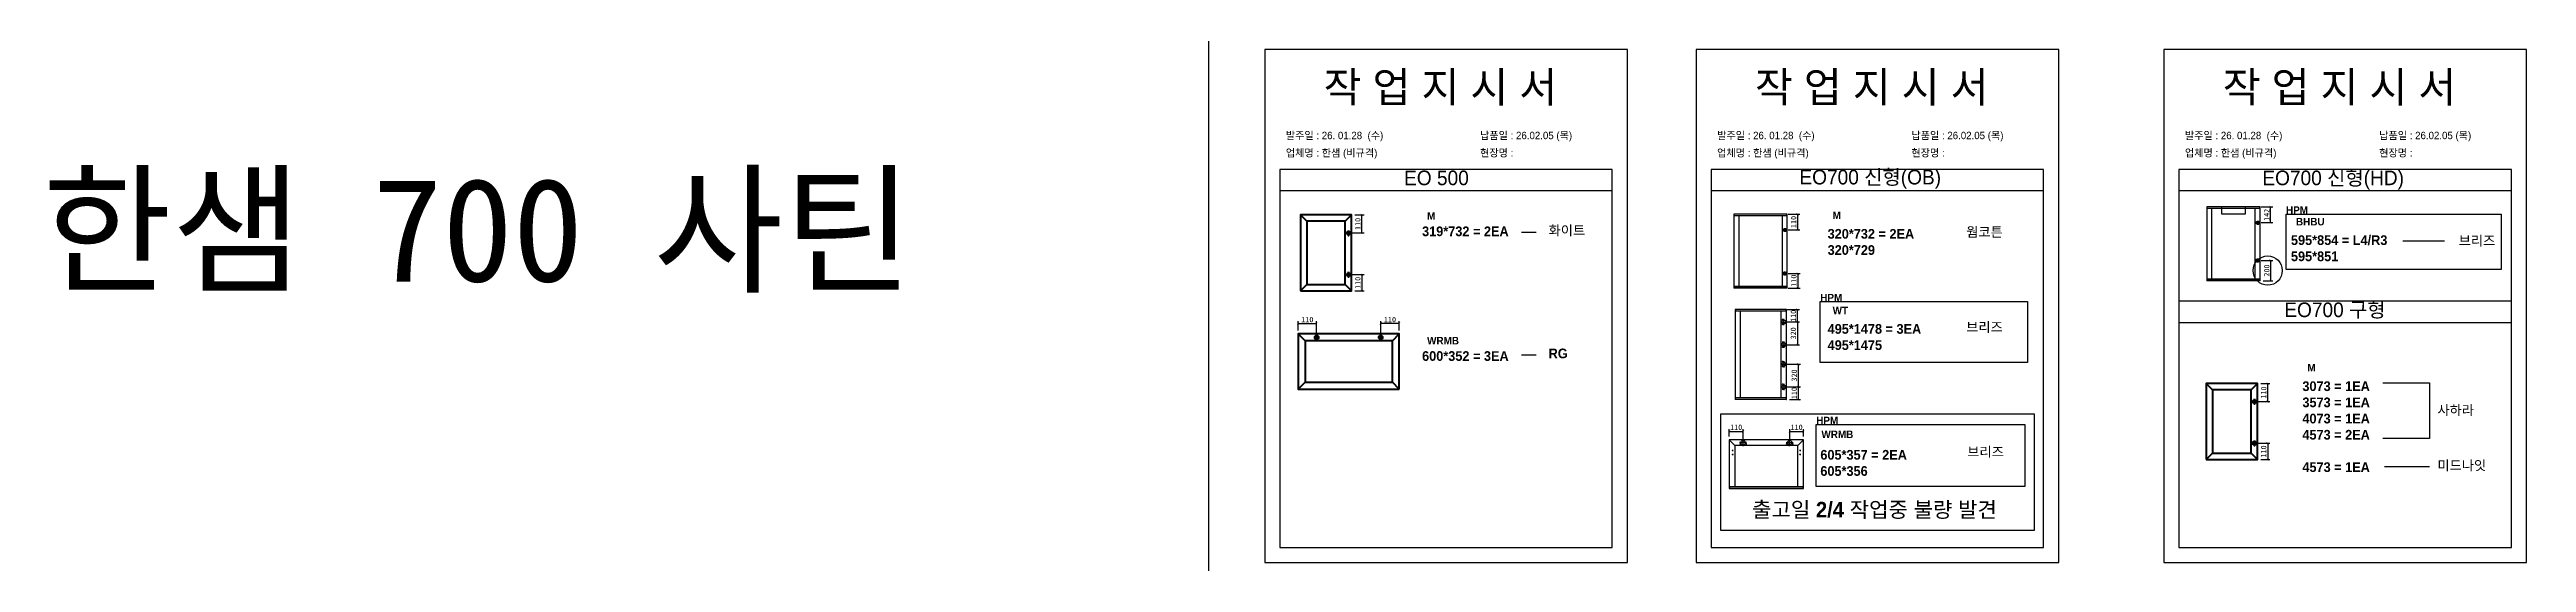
# Model space of a CAD drawing. Header units: millimetres. Extents: x -44117 to 256353, y -2095463 to 65325.
# Drawn here: x 104930 to 116405, y -667425 to -665049 of the extents above; entities that cross this region are included whole.
import ezdxf

# ---------------------------------------------------------------- set-up
doc = ezdxf.new("R2010")
doc.units = ezdxf.units.MM
doc.header["$LTSCALE"] = 10
doc.layers.add('Layer1', color=7, linetype='Continuous', lineweight=70)
doc.styles.add('MtX_Gulim', font='')
doc.styles.get('MtX_Gulim').set_extended_font_data('Gulim', bold=True)
doc.dimstyles.new('ISO-25', dxfattribs={"dimtxt": 2.5, "dimasz": 2.5, "dimexe": 1, "dimexo": 1, "dimtad": 1, "dimtxsty": 'Standard', "dimblk": 'ARCHTICK', "dimcen": 2.5, "dimadec": 0, "dimazin": 0, "dimtfac": 1, "dimtmove": 0, "dimatfit": 3, "dimfxl": 0, "dimarcsym": 0})

msp = doc.modelspace()

# ---------------------------------------------------------------- texts
at = {"linetype": 'Continuous', "style": 'MtX_Gulim'}
for s, height, p in [('M', 35.04934, (111312.03853, -665837.62628)), ('M', 35.04934, (113190.91196, -665834.71969)), ('HPM', 35.049344, (115291.49516, -665810.466)), ('BHBU', 35.049344, (115337.50183, -665863.94307)), ('HPM', 35.049344, (113133.41172, -666215.94472)), ('WT', 35.049344, (113190.91196, -666275.17711)), ('WRMB', 35.049344, (111312.03853, -666415.34302)), ('M', 35.04934, (115390.52041, -666540.41996)), ('HPM', 35.049344, (113114.64223, -666785.28598)), ('WRMB', 35.049344, (113138.94481, -666849.33213))]:
    msp.add_text(s, height=height, dxfattribs=at).set_placement(p)
at = {"color": 1, "linetype": 'Continuous', "style": 'MtX_Gulim'}
msp.add_text('출고일 2/4 작업중 불량 발견', height=71.6895323, dxfattribs=at).set_placement((112817.41021, -667216.42914))
at = {"attachment_point": 1}
for s, width, gutter_width, heights, insert, char_height in [('{\\fGulim|b0|i0|c129|p50;작 업 지 시 서}', 3307.3198183, 12.5, [-155.84554], (110832.61257, -665153.39084), 140), ('{\\fGulim|b0|i0|c129|p50;작 업 지 시 서}', 3307.3198183, 12.5, [-155.84554], (112830.96639, -665153.39084), 140), ('{\\fGulim|b0|i0|c129|p50;작 업 지 시 서}', 3307.3198183, 12.5, [-155.84554], (114998.21708, -665153.39084), 140), ('\\pt11;{\\fGulim|b0|i0|c129|p50;발주일 : 26. 01.28  (수)}', 3307.3198183, 12.5, [34.50412], (110657.40321, -665430.11126), 34.3), ('{\\fGulim|b0|i0|c129|p50;납품일 : 26.02.05 (목)}', 3307.3198183, 12.5, [35.09023], (111557.3812, -665430.11126), 34.3), ('\\pt11;{\\fGulim|b0|i0|c129|p50;발주일 : 26. 01.28  (수)}', 3307.3198183, 12.5, [34.50412], (112655.75704, -665430.11126), 34.3), ('{\\fGulim|b0|i0|c129|p50;납품일 : 26.02.05 (목)}', 3307.3198183, 12.5, [35.09023], (113555.73502, -665430.11126), 34.3), ('\\pt11;{\\fGulim|b0|i0|c129|p50;발주일 : 26. 01.28  (수)}', 3307.3198183, 12.5, [34.50412], (114823.00772, -665430.11126), 34.3), ('{\\fGulim|b0|i0|c129|p50;납품일 : 26.02.05 (목)}', 3307.3198183, 12.5, [35.09023], (115722.98571, -665430.11126), 34.3), ('{\\f굴림|b0|i0|c129|p50;한샘} 700 {\\f굴림|b0|i0|c129|p50;사틴}', 5072.1082947, 2395.6482, [-533.35869], (104895.62473, -665644.61515), 479.1296392), ('{\\fGulim|b0|i0|c129|p50;업체명 : 한샘 (비규격)}', 3307.3198183, 12.5, [36.11279], (110657.40321, -665510.76743), 34.3), ('{\\fGulim|b0|i0|c129|p50;현장명 : }', 3307.3198183, 12.5, [-38.2735], (111557.3812, -665510.76743), 34.3), ('{\\fGulim|b0|i0|c129|p50;업체명 : 한샘 (비규격)}', 3307.3198183, 12.5, [36.11279], (112655.75704, -665510.76743), 34.3), ('{\\fGulim|b0|i0|c129|p50;현장명 : }', 3307.3198183, 12.5, [-38.2735], (113555.73502, -665510.76743), 34.3), ('{\\fGulim|b0|i0|c129|p50;업체명 : 한샘 (비규격)}', 3307.3198183, 12.5, [36.11279], (114823.00772, -665510.76743), 34.3), ('{\\fGulim|b0|i0|c129|p50;현장명 : }', 3307.3198183, 12.5, [-38.2735], (115722.98571, -665510.76743), 34.3), ('{\\fGulim|b0|i0|c129|p50;EO 500}', 1597.0710432, 6.03612, [-69.31494], (111205.33037, -665609.92676), 67.6045736), ('{\\fGulim|b0|i0|c129|p50;EO700 신형(OB)}', 1597.0710432, 6.03612, [-85.06834], (113036.99272, -665606.44523), 67.6045736), ('{\\fGulim|b0|i0|c129|p50;EO700 신형(HD)}', 1597.0710432, 6.03612, [-85.06834], (115181.75154, -665609.92676), 67.6045736), ('{\\f굴림|b1|i0|c129|p50;319*732 = 2EA}', 13607.1496112, 175, [869.63134], (111288.81137, -665868.78391), 45), ('{\\f굴림|b1|i0|c129|p50;화이트}', 13607.1496112, 175, [-50], (111874.88583, -665864.3474), 45), ('{\\f굴림|b1|i0|c129|p50;320*732 = 2EA\\P\\C1;320*729}', 13607.1496112, 175, [-121.25], (113167.6848, -665880.40673), 45), ('{\\f굴림|b1|i0|c129|p50;웜코튼}', 13607.1496112, 175, [-48.57143], (113809.68422, -665871.98953), 45), ('{\\f굴림|b1|i0|c129|p50;595*854 = L4/R3^J\\C1;595*851}', 13607.1496112, 175, [-125.41667], (115314.27467, -665909.63011), 45), ('{\\f굴림|b1|i0|c129|p50;브리즈}', 13607.1496112, 175, [-50], (116091.22561, -665912.17074), 45), ('{\\fGulim|b0|i0|c129|p50;EO700 구형}', 1597.0710432, 6.03612, [-75.43626], (115283.41962, -666221.04681), 67.6045736), ('{\\f굴림|b1|i0|c129|p50;495*1478 = 3EA\\P\\C1;495*1475}', 13607.1496112, 175, [-121.36905], (113167.6848, -666320.86414), 45), ('{\\f굴림|b1|i0|c129|p50;브리즈}', 13607.1496112, 175, [-50], (113809.68422, -666312.44694), 45), ('{\\f굴림|b1|i0|c129|p50;600*352 = 3EA}', 13607.1496112, 175, [869.63134], (111288.81137, -666446.50065), 45), ('{\\f굴림|b1|i0|c129|p50;RG}', 13607.1496112, 175, [-46.25], (111874.88583, -666434.54182), 45), ('{\\f굴림|b1|i0|c129|p50;3073 = 1EA\\P3573 = 1EA\\P4073 = 1EA\\P4573 = 2EA\\P\\P4573 = 1EA}', 13607.1496112, 175, [-421.84524], (115367.29326, -666586.107), 45), ('{\\f굴림|b1|i0|c129|p50;사하라}', 13607.1496112, 175, [-50], (115992.94299, -666697.39858), 45), ('{\\f굴림|b1|i0|c129|p50;605*357 = 2EA\\P\\C1;605*356}', 13607.1496112, 175, [-121.19048], (113133.93961, -666904.07224), 45), ('{\\f굴림|b1|i0|c129|p50;브리즈}', 13607.1496112, 175, [-50], (113814.64653, -666890.35293), 45), ('{\\f굴림|b1|i0|c129|p50;미드나잇}', 13607.1496112, 175, [-50.17857], (115992.94299, -666952.66367), 45)]:
    msp.add_mtext_dynamic_manual_height_columns(s, width=width, gutter_width=gutter_width, heights=heights, dxfattribs=dict(at, insert=insert, char_height=char_height))

# ---------------------------------------------------------------- blocks, each defined once
blk = doc.blocks.new('_ArchTick')
at = {"color": 0, "linetype": 'ByBlock', "const_width": 0.15}
blk.add_lwpolyline([(-0.5, -0.5), (0.5, 0.5)], dxfattribs=at)
blk = doc.blocks.new('*D4667')
at = {"color": 0, "lineweight": -2}
for p, q in [((110977, -665815), (111020, -665815)), ((111010, -665899), (111010, -665815)), ((110963, -665899), (111020, -665899))]:
    blk.add_line(p, q, dxfattribs=at)
at = {"layer": 'Defpoints', "color": 0}
for p in [(110962, -665815), (111010, -665815), (110948, -665899)]:
    blk.add_point(p, dxfattribs=at)
at = {"color": 0, "lineweight": -2, "xscale": 10, "yscale": 10, "zscale": 10}
for p, rotation in [((111010, -665815), 90), ((111010, -665899), 270)]:
    blk.add_blockref('_ArchTick', p, dxfattribs=dict(at, rotation=rotation))
at = {"color": 0, "insert": (110991, -665857), "char_height": 25, "attachment_point": 5, "rotation": 90}
blk.add_mtext('110', dxfattribs=at)
blk = doc.blocks.new('*D4668')
at = {"color": 0, "lineweight": -2}
for p, q in [((110963, -666092), (111020, -666092)), ((110977, -666167), (111020, -666167)), ((111010, -666092), (111010, -666167))]:
    blk.add_line(p, q, dxfattribs=at)
at = {"layer": 'Defpoints', "color": 0}
for p in [(110948, -666092), (110962, -666167), (111010, -666167)]:
    blk.add_point(p, dxfattribs=at)
at = {"color": 0, "lineweight": -2, "xscale": 10, "yscale": 10, "zscale": 10}
for p, rotation in [((111010, -666092), 90), ((111010, -666167), 270)]:
    blk.add_blockref('_ArchTick', p, dxfattribs=dict(at, rotation=rotation))
at = {"color": 0, "insert": (110991, -666130), "char_height": 25, "attachment_point": 5, "rotation": 90}
blk.add_mtext('110', dxfattribs=at)
blk = doc.blocks.new('*D4669')
at = {"color": 0, "lineweight": -2}
for p, q in [((110715, -666351), (110715, -666308)), ((110715, -666318), (110800, -666318)), ((110800, -666368), (110800, -666308))]:
    blk.add_line(p, q, dxfattribs=at)
at = {"layer": 'Defpoints', "color": 0}
for p in [(110715, -666366), (110800, -666318), (110800, -666383)]:
    blk.add_point(p, dxfattribs=at)
at = {"color": 0, "lineweight": -2, "xscale": 10, "yscale": 10, "zscale": 10, "rotation": 180}
blk.add_blockref('_ArchTick', (110715, -666318), dxfattribs=at)
at = {"color": 0, "lineweight": -2, "xscale": 10, "yscale": 10, "zscale": 10}
blk.add_blockref('_ArchTick', (110800, -666318), dxfattribs=at)
at = {"color": 0, "insert": (110757, -666300), "char_height": 25, "attachment_point": 5}
blk.add_mtext('110', dxfattribs=at)
blk = doc.blocks.new('*D4670')
at = {"color": 0, "lineweight": -2}
for p, q in [((111097, -666368), (111097, -666308)), ((111183, -666318), (111097, -666318)), ((111183, -666351), (111183, -666308))]:
    blk.add_line(p, q, dxfattribs=at)
at = {"layer": 'Defpoints', "color": 0}
for p in [(111097, -666318), (111097, -666383), (111183, -666366)]:
    blk.add_point(p, dxfattribs=at)
at = {"color": 0, "lineweight": -2, "xscale": 10, "yscale": 10, "zscale": 10, "rotation": 180}
blk.add_blockref('_ArchTick', (111097, -666318), dxfattribs=at)
at = {"color": 0, "lineweight": -2, "xscale": 10, "yscale": 10, "zscale": 10}
blk.add_blockref('_ArchTick', (111183, -666318), dxfattribs=at)
at = {"color": 0, "insert": (111140, -666300), "char_height": 25, "attachment_point": 5}
blk.add_mtext('110', dxfattribs=at)
blk = doc.blocks.new('*D4671')
at = {"color": 0, "lineweight": -2}
for p, q in [((112985, -665812), (113039, -665812)), ((113029, -665885), (113029, -665812)), ((112985, -665885), (113039, -665885))]:
    blk.add_line(p, q, dxfattribs=at)
at = {"layer": 'Defpoints', "color": 0}
for p in [(112970, -665812), (113029, -665812), (112970, -665885)]:
    blk.add_point(p, dxfattribs=at)
at = {"color": 0, "lineweight": -2, "xscale": 10, "yscale": 10, "zscale": 10}
for p, rotation in [((113029, -665812), 90), ((113029, -665885), 270)]:
    blk.add_blockref('_ArchTick', p, dxfattribs=dict(at, rotation=rotation))
at = {"color": 0, "insert": (113010, -665848), "char_height": 25, "attachment_point": 5, "rotation": 90}
blk.add_mtext('110', dxfattribs=at)
blk = doc.blocks.new('*D4672')
at = {"color": 0, "lineweight": -2}
for p, q in [((112985, -666087), (113040, -666087)), ((112985, -666154), (113040, -666154)), ((113030, -666087), (113030, -666154))]:
    blk.add_line(p, q, dxfattribs=at)
at = {"layer": 'Defpoints', "color": 0}
for p in [(112970, -666087), (112970, -666154), (113030, -666154)]:
    blk.add_point(p, dxfattribs=at)
at = {"color": 0, "lineweight": -2, "xscale": 10, "yscale": 10, "zscale": 10}
for p, rotation in [((113030, -666087), 90), ((113030, -666154), 270)]:
    blk.add_blockref('_ArchTick', p, dxfattribs=dict(at, rotation=rotation))
at = {"color": 0, "insert": (113011, -666120), "char_height": 25, "attachment_point": 5, "rotation": 90}
blk.add_mtext('110', dxfattribs=at)
blk = doc.blocks.new('*D4673')
at = {"color": 0, "lineweight": -2}
for p, q in [((112980, -666254), (113038, -666254)), ((113028, -666311), (113028, -666254)), ((112980, -666311), (113038, -666311))]:
    blk.add_line(p, q, dxfattribs=at)
at = {"layer": 'Defpoints', "color": 0}
for p in [(112965, -666254), (113028, -666254), (112965, -666311)]:
    blk.add_point(p, dxfattribs=at)
at = {"color": 0, "lineweight": -2, "xscale": 10, "yscale": 10, "zscale": 10}
for p, rotation in [((113028, -666254), 90), ((113028, -666311), 270)]:
    blk.add_blockref('_ArchTick', p, dxfattribs=dict(at, rotation=rotation))
at = {"color": 0, "insert": (113009, -666283), "char_height": 25, "attachment_point": 5, "rotation": 90}
blk.add_mtext('110', dxfattribs=at)
blk = doc.blocks.new('*D4674')
at = {"color": 0, "lineweight": -2}
for p, q in [((112980, -666612), (113042, -666612)), ((113032, -666671), (113032, -666612)), ((112991, -666671), (113042, -666671))]:
    blk.add_line(p, q, dxfattribs=at)
at = {"layer": 'Defpoints', "color": 0}
for p in [(112965, -666612), (113032, -666612), (112976, -666671)]:
    blk.add_point(p, dxfattribs=at)
at = {"color": 0, "lineweight": -2, "xscale": 10, "yscale": 10, "zscale": 10}
for p, rotation in [((113032, -666612), 90), ((113032, -666671), 270)]:
    blk.add_blockref('_ArchTick', p, dxfattribs=dict(at, rotation=rotation))
at = {"color": 0, "insert": (113013, -666641), "char_height": 25, "attachment_point": 5, "rotation": 90}
blk.add_mtext('110', dxfattribs=at)
blk = doc.blocks.new('*D4675')
at = {"color": 0, "lineweight": -2}
for p, q in [((112980, -666507), (113042, -666507)), ((113032, -666612), (113032, -666507)), ((112980, -666612), (113042, -666612))]:
    blk.add_line(p, q, dxfattribs=at)
at = {"layer": 'Defpoints', "color": 0}
for p in [(112965, -666507), (113032, -666507), (112965, -666612)]:
    blk.add_point(p, dxfattribs=at)
at = {"color": 0, "lineweight": -2, "xscale": 10, "yscale": 10, "zscale": 10}
for p, rotation in [((113032, -666507), 90), ((113032, -666612), 270)]:
    blk.add_blockref('_ArchTick', p, dxfattribs=dict(at, rotation=rotation))
at = {"color": 0, "insert": (113013, -666559), "char_height": 25, "attachment_point": 5, "rotation": 90}
blk.add_mtext('320', dxfattribs=at)
blk = doc.blocks.new('*D4676')
at = {"color": 0, "lineweight": -2}
for p, q in [((112980, -666311), (113038, -666311)), ((113028, -666311), (113028, -666417)), ((112980, -666417), (113038, -666417))]:
    blk.add_line(p, q, dxfattribs=at)
at = {"layer": 'Defpoints', "color": 0}
for p in [(112965, -666311), (112965, -666417), (113028, -666417)]:
    blk.add_point(p, dxfattribs=at)
at = {"color": 0, "lineweight": -2, "xscale": 10, "yscale": 10, "zscale": 10}
for p, rotation in [((113028, -666311), 90), ((113028, -666417), 270)]:
    blk.add_blockref('_ArchTick', p, dxfattribs=dict(at, rotation=rotation))
at = {"color": 0, "insert": (113009, -666364), "char_height": 25, "attachment_point": 5, "rotation": 90}
blk.add_mtext('320', dxfattribs=at)
blk = doc.blocks.new('*D4677')
at = {"color": 0, "lineweight": -2}
for p, q in [((115176, -665778), (115230, -665778)), ((115220, -665851), (115220, -665778)), ((115176, -665851), (115230, -665851))]:
    blk.add_line(p, q, dxfattribs=at)
at = {"layer": 'Defpoints', "color": 0}
for p in [(115161, -665778), (115220, -665778), (115161, -665851)]:
    blk.add_point(p, dxfattribs=at)
at = {"color": 0, "lineweight": -2, "xscale": 10, "yscale": 10, "zscale": 10}
for p, rotation in [((115220, -665778), 90), ((115220, -665851), 270)]:
    blk.add_blockref('_ArchTick', p, dxfattribs=dict(at, rotation=rotation))
at = {"color": 0, "insert": (115202, -665815), "char_height": 25, "attachment_point": 5, "rotation": 90}
blk.add_mtext('142', dxfattribs=at)
blk = doc.blocks.new('*D4678')
at = {"color": 0, "lineweight": -2}
for p, q in [((115176, -666026), (115230, -666026)), ((115220, -666026), (115220, -666120)), ((115186, -666120), (115230, -666120))]:
    blk.add_line(p, q, dxfattribs=at)
at = {"layer": 'Defpoints', "color": 0}
for p in [(115161, -666026), (115171, -666120), (115220, -666120)]:
    blk.add_point(p, dxfattribs=at)
at = {"color": 0, "lineweight": -2, "xscale": 10, "yscale": 10, "zscale": 10}
for p, rotation in [((115220, -666026), 90), ((115220, -666120), 270)]:
    blk.add_blockref('_ArchTick', p, dxfattribs=dict(at, rotation=rotation))
at = {"color": 0, "insert": (115202, -666073), "char_height": 25, "attachment_point": 5, "rotation": 90}
blk.add_mtext('200', dxfattribs=at)
blk = doc.blocks.new('*D4679')
at = {"color": 0, "lineweight": -2}
for p, q in [((112712, -666842), (112712, -666808)), ((112712, -666818), (112776, -666818)), ((112776, -666855), (112776, -666808))]:
    blk.add_line(p, q, dxfattribs=at)
at = {"layer": 'Defpoints', "color": 0}
for p in [(112712, -666857), (112776, -666818), (112776, -666870)]:
    blk.add_point(p, dxfattribs=at)
at = {"color": 0, "lineweight": -2, "xscale": 10, "yscale": 10, "zscale": 10, "rotation": 180}
blk.add_blockref('_ArchTick', (112712, -666818), dxfattribs=at)
at = {"color": 0, "lineweight": -2, "xscale": 10, "yscale": 10, "zscale": 10}
blk.add_blockref('_ArchTick', (112776, -666818), dxfattribs=at)
at = {"color": 0, "insert": (112744, -666799), "char_height": 25, "attachment_point": 5}
blk.add_mtext('110', dxfattribs=at)
blk = doc.blocks.new('*D4680')
at = {"color": 0, "lineweight": -2}
for p, q in [((112992, -666855), (112992, -666808)), ((112992, -666818), (113056, -666818)), ((113056, -666842), (113056, -666808))]:
    blk.add_line(p, q, dxfattribs=at)
at = {"layer": 'Defpoints', "color": 0}
for p in [(113056, -666818), (113056, -666857), (112992, -666870)]:
    blk.add_point(p, dxfattribs=at)
at = {"color": 0, "lineweight": -2, "xscale": 10, "yscale": 10, "zscale": 10, "rotation": 180}
blk.add_blockref('_ArchTick', (112992, -666818), dxfattribs=at)
at = {"color": 0, "lineweight": -2, "xscale": 10, "yscale": 10, "zscale": 10}
blk.add_blockref('_ArchTick', (113056, -666818), dxfattribs=at)
at = {"color": 0, "insert": (113024, -666799), "char_height": 25, "attachment_point": 5}
blk.add_mtext('110', dxfattribs=at)
blk = doc.blocks.new('*D4681')
at = {"color": 0, "lineweight": -2}
for p, q in [((115174, -666596), (115217, -666596)), ((115207, -666680), (115207, -666596)), ((115160, -666680), (115217, -666680))]:
    blk.add_line(p, q, dxfattribs=at)
at = {"layer": 'Defpoints', "color": 0}
for p in [(115159, -666596), (115207, -666596), (115145, -666680)]:
    blk.add_point(p, dxfattribs=at)
at = {"color": 0, "lineweight": -2, "xscale": 10, "yscale": 10, "zscale": 10}
for p, rotation in [((115207, -666596), 90), ((115207, -666680), 270)]:
    blk.add_blockref('_ArchTick', p, dxfattribs=dict(at, rotation=rotation))
at = {"color": 0, "insert": (115188, -666638), "char_height": 25, "attachment_point": 5, "rotation": 90}
blk.add_mtext('110', dxfattribs=at)
blk = doc.blocks.new('*D4682')
at = {"color": 0, "lineweight": -2}
for p, q in [((115160, -666873), (115217, -666873)), ((115174, -666948), (115217, -666948)), ((115207, -666873), (115207, -666948))]:
    blk.add_line(p, q, dxfattribs=at)
at = {"layer": 'Defpoints', "color": 0}
for p in [(115145, -666873), (115159, -666948), (115207, -666948)]:
    blk.add_point(p, dxfattribs=at)
at = {"color": 0, "lineweight": -2, "xscale": 10, "yscale": 10, "zscale": 10}
for p, rotation in [((115207, -666873), 90), ((115207, -666948), 270)]:
    blk.add_blockref('_ArchTick', p, dxfattribs=dict(at, rotation=rotation))
at = {"color": 0, "insert": (115188, -666911), "char_height": 25, "attachment_point": 5, "rotation": 90}
blk.add_mtext('110', dxfattribs=at)

# ---------------------------------------------------------------- dimensions: what is measured, and where the dimension line sits
for base, p1, p2, angle, text, picture, middle in [((111010.17528, -665815.18082), (110948.34765, -665899.32572), (110962.41581, -665815.18082), 90, '110', '*D4667', (110991.42528, -665857.25327)), ((113029.18473, -665811.50525), (112969.57096, -665885.12173), (112969.57096, -665811.50525), 90, '110', '*D4671', (113010.43473, -665848.31349)), ((115220.35771, -665777.80481), (115160.74394, -665851.42128), (115160.74394, -665777.80481), 90, '142', '*D4677', (115201.60771, -665814.61304)), ((115220.35771, -666120.18362), (115160.74394, -666026.28255), (115171.38192, -666120.18362), 90, '200', '*D4678', (115201.60771, -666073.23309)), ((111010.17528, -666167.21771), (110948.34765, -666091.89455), (110962.41581, -666167.21771), 90, '110', '*D4668', (110991.42528, -666129.55613)), ((113030.13821, -666153.88406), (112969.57096, -666086.99969), (112969.57096, -666153.88406), 90, '110', '*D4672', (113011.38821, -666120.44188)), ((110800.40357, -666318.27861), (110714.53333, -666366.13491), (110800.40357, -666382.50995), 180, '110', '*D4669', (110757.46845, -666299.52861)), ((113027.63132, -666416.66305), (112964.70618, -666311.4805), (112964.70618, -666416.66305), 90, '320', '*D4676', (113008.88132, -666364.07178)), ((113032.20278, -666506.87304), (112964.70618, -666612.05557), (112964.70618, -666506.87304), 90, '320', '*D4675', (113013.45278, -666559.46431)), ((113032.20278, -666612.05557), (112976.34473, -666670.56027), (112964.70618, -666612.05557), 90, '110', '*D4674', (113013.45278, -666641.30792)), ((115206.79285, -666596.21757), (115144.96522, -666680.36247), (115159.03338, -666596.21757), 90, '110', '*D4681', (115188.04285, -666638.29002)), ((115206.79285, -666948.25446), (115144.96522, -666872.9313), (115159.03338, -666948.25446), 90, '110', '*D4682', (115188.04285, -666910.59288))]:
    dim = msp.add_linear_dim(base=base, p1=p1, p2=p2, angle=angle, text=text, dimstyle='ISO-25', override={"dimscale": 10, "dimasz": 1, "dimexo": 1.5, "dimtxsty": 'Standard'})
    dim.commit()
    dim.dimension.update_dxf_attribs({"geometry": picture, "text_midpoint": middle})
for base, p1, p2, picture, middle in [((111097.2006, -666318.27861), (111183.07084, -666366.13491), (111097.2006, -666382.50995), '*D4670', (111140.13572, -666299.52861)), ((112776.1707, -666817.72077), (112711.65065, -666857.30117), (112776.1707, -666870.0276), '*D4679', (112743.91068, -666798.97077)), ((113056.24052, -666817.72077), (112991.72048, -666870.0276), (113056.24052, -666857.30117), '*D4680', (113023.9805, -666798.97077))]:
    dim = msp.add_linear_dim(base=base, p1=p1, p2=p2, text='110', dimstyle='ISO-25', override={"dimscale": 10, "dimasz": 1, "dimexo": 1.5, "dimtxsty": 'Standard'})
    dim.commit()
    dim.dimension.update_dxf_attribs({"geometry": picture, "text_midpoint": middle})
dim = msp.add_linear_dim(base=(113027.63132, -666253.64342), p1=(112964.70618, -666311.4805), p2=(112964.70618, -666253.64342), angle=90, text='110', dimstyle='ISO-25', override={"dimscale": 10, "dimasz": 1, "dimexo": 1.5, "dimtxsty": 'Standard'})
dim.commit()
dim.dimension.update_dxf_attribs({"geometry": '*D4673', "text_midpoint": (113027.63132, -666282.56196), "dimtype": 160})

# ---------------------------------------------------------------- linework, layer by layer
for p, q in [((112169.80596, -665604.39805), (110629.80596, -665604.39805)), ((112169.80596, -665704.39805), (110629.80596, -665704.39805)), ((114168.15979, -665604.39805), (112628.15979, -665604.39805)), ((114168.15979, -665704.39805), (112628.15979, -665704.39805)), ((116335.41047, -665604.39805), (114795.41047, -665604.39805)), ((116335.41047, -665704.39805), (114795.41047, -665704.39805)), ((112733.7083, -665811.75121), (112733.7083, -666153.63809)), ((112980.20894, -665812.19394), (112733.7083, -665812.19394)), ((112980.20894, -665818.8841), (112733.7083, -665818.8841)), ((112979.96298, -665811.50525), (112733.95426, -665811.50525)), ((112755.5989, -665818.39218), (112755.5989, -666146.50521)), ((112958.07238, -666146.50521), (112958.07238, -665818.8841)), ((112978.97913, -665818.8841), (112978.97913, -665811.50525)), ((112980.20894, -666153.63809), (112980.20894, -665811.75121)), ((114924.88128, -665778.05077), (114924.88128, -666119.93765)), ((115171.38192, -665778.4935), (114924.88128, -665778.4935)), ((115171.38192, -665785.18366), (114924.88128, -665785.18366)), ((115171.13596, -665777.80481), (114925.12725, -665777.80481)), ((114946.77188, -665784.69174), (114946.77188, -666112.80477)), ((115149.24536, -666112.80477), (115149.24536, -665785.18366)), ((115170.15212, -665785.18366), (115170.15212, -665777.80481)), ((115171.38192, -666119.93765), (115171.38192, -665778.05077)), ((111749.73199, -665895.70995), (111817.98469, -665895.70995)), ((115833.32266, -665935.01564), (116025.46588, -665935.01564)), ((112980.20894, -666146.50521), (112733.7083, -666146.50521)), ((112980.20894, -666153.19537), (112733.7083, -666153.19537)), ((112979.96298, -666153.88406), (112733.95426, -666153.88406)), ((112734.93811, -666153.88406), (112734.93811, -666146.50521)), ((112978.97913, -666146.50521), (112978.97913, -666153.88406)), ((115171.38192, -666112.80477), (114924.88128, -666112.80477)), ((115171.38192, -666119.49493), (114924.88128, -666119.49493)), ((115171.13596, -666120.18362), (114925.12725, -666120.18362)), ((114926.11109, -666120.18362), (114926.11109, -666112.80477)), ((115170.15212, -666112.80477), (115170.15212, -666120.18362)), ((112739.42915, -666253.1641), (112739.42915, -666670.37197)), ((112976.42272, -666253.64342), (112739.42915, -666253.64342)), ((112976.42272, -666260.88637), (112739.42915, -666260.88637)), ((112976.15643, -666252.89782), (112739.69544, -666252.89782)), ((112740.76058, -666252.89782), (112740.76058, -666260.88637)), ((112763.12851, -666260.3538), (112763.12851, -666662.64971)), ((112952.45708, -666662.64971), (112952.45708, -666260.88637)), ((112975.0913, -666260.88637), (112975.0913, -666252.89782)), ((112976.42272, -666670.37197), (112976.42272, -666253.1641)), ((116335.41047, -666215.5181), (114795.41047, -666215.5181)), ((112950.18159, -666311.4805), (112979.23077, -666311.4805)), ((112962.04333, -666299.49768), (112957.78278, -666299.49768)), ((112962.04333, -666323.46332), (112957.78278, -666323.46332)), ((112959.91306, -666297.3674), (112959.91306, -666301.62796)), ((112959.91306, -666321.33304), (112959.91306, -666325.5936)), ((112964.70618, -666326.00509), (112964.70618, -666296.95591)), ((116335.41047, -666315.5181), (114795.41047, -666315.5181)), ((111749.73199, -666463.0605), (111817.98469, -666463.0605)), ((112950.18159, -666416.66305), (112979.23077, -666416.66305)), ((112950.18159, -666506.87304), (112979.23077, -666506.87304)), ((112962.04333, -666404.68022), (112957.78278, -666404.68022)), ((112962.04333, -666428.64586), (112957.78278, -666428.64586)), ((112962.04333, -666494.89021), (112957.78278, -666494.89021)), ((112959.91306, -666402.54994), (112959.91306, -666406.81049)), ((112959.91306, -666426.51558), (112959.91306, -666430.77614)), ((112959.91306, -666492.75993), (112959.91306, -666497.02049)), ((112964.70618, -666402.13845), (112964.70618, -666431.18763)), ((112964.70618, -666492.34845), (112964.70618, -666521.39763)), ((112950.18159, -666612.05557), (112979.23077, -666612.05557)), ((112962.04333, -666518.85585), (112957.78278, -666518.85585)), ((112962.04333, -666600.07274), (112957.78278, -666600.07274)), ((112962.04333, -666624.03838), (112957.78278, -666624.03838)), ((112959.91306, -666516.72557), (112959.91306, -666520.98613)), ((112959.91306, -666597.94246), (112959.91306, -666602.20302)), ((112959.91306, -666621.9081), (112959.91306, -666626.16866)), ((112964.70618, -666597.53098), (112964.70618, -666626.58016)), ((112976.42272, -666662.64971), (112739.42915, -666662.64971)), ((112976.42272, -666669.89266), (112739.42915, -666669.89266)), ((112976.15643, -666670.63826), (112739.69544, -666670.63826)), ((112740.76058, -666670.63826), (112740.76058, -666662.64971)), ((112975.0913, -666662.64971), (112975.0913, -666670.63826)), ((112711.35469, -666857.30117), (112711.35469, -667081.6415)), ((112737.69544, -666883.64192), (112711.44138, -666857.09189)), ((113056.24052, -666857.00521), (112711.65065, -666857.00521)), ((112776.1707, -666886.17102), (112776.1707, -666853.88419)), ((112991.72049, -666886.17102), (112991.72049, -666853.88419)), ((113030.19574, -666883.64192), (113056.4498, -666857.09189)), ((113056.53649, -667081.6415), (113056.53649, -666857.30117)), ((112724.67305, -666906.72708), (112730.59232, -666906.72708)), ((112724.67305, -666925.66874), (112730.59232, -666925.66874)), ((112727.63269, -666903.76744), (112727.63269, -666909.68671)), ((112727.63269, -666922.7091), (112727.63269, -666928.62837)), ((112737.69544, -666883.64192), (112737.69544, -667073.65049)), ((113030.19574, -666883.64192), (112737.69544, -666883.64192)), ((112792.31412, -666870.0276), (112760.02729, -666870.0276)), ((112765.22005, -666875.94687), (112760.48464, -666875.94687)), ((112762.85234, -666873.57916), (112762.85234, -666878.31458)), ((112791.85677, -666875.94687), (112787.12135, -666875.94687)), ((112789.48906, -666873.57916), (112789.48906, -666878.31458)), ((112975.57707, -666870.0276), (113007.8639, -666870.0276)), ((112980.76984, -666875.94687), (112976.03442, -666875.94687)), ((112978.40213, -666873.57916), (112978.40213, -666878.31458)), ((113007.40655, -666875.94687), (113002.67114, -666875.94687)), ((113005.03885, -666873.57916), (113005.03885, -666878.31458)), ((113030.19574, -667073.05856), (113030.19574, -666883.64192)), ((113043.21814, -666906.72708), (113037.29887, -666906.72708)), ((113043.21814, -666925.66874), (113037.29887, -666925.66874)), ((113040.2585, -666903.76744), (113040.2585, -666909.68671)), ((113040.2585, -666922.7091), (113040.2585, -666928.62837)), ((112711.35469, -667073.05856), (113056.53649, -667073.05856)), ((112711.35469, -667081.10877), (113056.24052, -667081.10877)), ((112711.65065, -667081.93746), (113056.24052, -667081.93746)), ((112712.83451, -667073.05856), (112712.83451, -667081.93746)), ((113055.05667, -667081.93746), (113055.05667, -667073.05856)), ((115747.61009, -666980.49221), (115956.81172, -666980.49221))]:
    msp.add_line(p, q)
at = {"color": 1}
for p in [(110300.49669, 21924.9366), (110300.49669, 14161.07811), (110300.49669, 18584.38997), (110300.49669, 10820.53148), (110300.49669, 18627.87121), (110300.49669, 10864.01272), (110300.49669, 15287.32457), (110300.49669, 7523.46608), (110300.49669, 3746.75115), (110300.49669, 21924.9366), (110300.49669, 14161.07811), (110300.49669, 18584.38997), (110300.49669, 10820.53148), (110300.49669, 18627.87121), (110300.49669, 10864.01272), (110300.49669, 15287.32457), (110300.49669, 7523.46608), (110300.49669, 3746.75115), (110300.49669, 21924.9366), (110300.49669, 14161.07811), (110300.49669, 18584.38997), (110300.49669, 10820.53148), (110300.49669, 18627.87121), (110300.49669, 10864.01272), (110300.49669, 15287.32457), (110300.49669, 7523.46608), (110300.49669, 3746.75115), (110300.49669, 21924.9366), (110300.49669, 14161.07811), (110300.49669, 18584.38997), (110300.49669, 10820.53148), (110300.49669, 18627.87121), (110300.49669, 10864.01272), (110300.49669, 15287.32457), (110300.49669, 7523.46608), (110300.49669, 3746.75115), (110300.49669, 21924.9366), (110300.49669, 14161.07811), (110300.49669, 18584.38997), (110300.49669, 10820.53148), (110300.49669, 18627.87121), (110300.49669, 10864.01272), (110300.49669, 15287.32457), (110300.49669, 7523.46608), (110300.49669, 3746.75115), (110300.49669, 21924.9366), (110300.49669, 14161.07811), (110300.49669, 18584.38997), (110300.49669, 10820.53148), (110300.49669, 18627.87121), (110300.49669, 10864.01272), (110300.49669, 15287.32457), (110300.49669, 7523.46608), (110300.49669, 3746.75115), (110300.49669, 21924.9366), (110300.49669, 14161.07811), (110300.49669, 18584.38997), (110300.49669, 10820.53148), (110300.49669, 18627.87121), (110300.49669, 10864.01272), (110300.49669, 15287.32457), (110300.49669, 7523.46608), (110300.49669, 3746.75115), (110300.49669, 21924.9366), (110300.49669, 14161.07811), (110300.49669, 18584.38997), (110300.49669, 10820.53148), (110300.49669, 18627.87121), (110300.49669, 10864.01272), (110300.49669, 15287.32457), (110300.49669, 7523.46608), (110300.49669, 3746.75115), (110300.49669, 21924.9366), (110300.49669, 14161.07811), (110300.49669, 18584.38997), (110300.49669, 10820.53148), (110300.49669, 18627.87121), (110300.49669, 10864.01272), (110300.49669, 15287.32457), (110300.49669, 7523.46608), (110300.49669, 3746.75115), (110300.49669, 21924.9366), (110300.49669, 14161.07811), (110300.49669, 18584.38997), (110300.49669, 10820.53148), (110300.49669, 18627.87121), (110300.49669, 10864.01272), (110300.49669, 15287.32457), (110300.49669, 7523.46608), (110300.49669, 3746.75115), (110300.49669, 12702.87182), (110300.49669, 4939.01333), (110300.49669, 9362.32519), (110300.49669, 1598.4667), (110300.49669, 9405.80642), (110300.49669, 1641.94794), (110300.49669, 6065.25979), (110300.49669, -1698.5987), (110300.49669, -5475.31363), (110300.49669, 12702.87182), (110300.49669, 4939.01333), (110300.49669, 9362.32519), (110300.49669, 1598.4667), (110300.49669, 9405.80642), (110300.49669, 1641.94794), (110300.49669, 6065.25979), (110300.49669, -1698.5987), (110300.49669, -5475.31363), (110300.49669, 12702.87182), (110300.49669, 4939.01333), (110300.49669, 9362.32519), (110300.49669, 1598.4667), (110300.49669, 9405.80642), (110300.49669, 1641.94794), (110300.49669, 6065.25979), (110300.49669, -1698.5987), (110300.49669, -5475.31363), (110300.49669, 12702.87182), (110300.49669, 4939.01333), (110300.49669, 9362.32519), (110300.49669, 1598.4667), (110300.49669, 9405.80642), (110300.49669, 1641.94794), (110300.49669, 6065.25979), (110300.49669, -1698.5987), (110300.49669, -5475.31363), (110300.49669, 12702.87182), (110300.49669, 4939.01333), (110300.49669, 9362.32519), (110300.49669, 1598.4667), (110300.49669, 9405.80642), (110300.49669, 1641.94794), (110300.49669, 6065.25979), (110300.49669, -1698.5987), (110300.49669, -5475.31363)]:
    msp.add_xline(p, (0, 1), dxfattribs=at)
for points in [[(110559.80596, -667425.22832), (112239.80596, -667425.22832), (112239.80596, -665049.22832), (110559.80596, -665049.22832)], [(112558.15979, -667425.22832), (114238.15979, -667425.22832), (114238.15979, -665049.22832), (112558.15979, -665049.22832)], [(114725.41047, -667425.22832), (116405.41047, -667425.22832), (116405.41047, -665049.22832), (114725.41047, -665049.22832)], [(115291.49516, -665811.30051), (116288.62443, -665811.30051), (116288.62443, -666067.42587), (115291.49516, -666067.42587)], [(113133.41172, -666216.77923), (114093.78407, -666216.77923), (114093.78407, -666498.32161), (113133.41172, -666498.32161)], [(113114.64223, -666786.12049), (114081.27107, -666786.12049), (114081.27107, -667073.91937), (113114.64223, -667073.91937)]]:
    msp.add_lwpolyline(points, close=True)
for points in [[(110629.80596, -665604.39805), (110629.80596, -667355.22832), (112169.80596, -667355.22832), (112169.80596, -665604.39805)], [(112628.15979, -665604.39805), (112628.15979, -667355.22832), (114168.15979, -667355.22832), (114168.15979, -665604.39805)], [(114795.41047, -665604.39805), (114795.41047, -667355.22832), (116335.41047, -667355.22832), (116335.41047, -665604.39805)], [(115101.62418, -665777.80481), (115101.62418, -665811.32323), (114993.55417, -665811.32323), (114993.55417, -665777.80481)], [(115739.78947, -666593.37144), (115956.81172, -666593.37144), (115956.81172, -666851.45195), (115739.78947, -666851.45195)]]:
    msp.add_lwpolyline(points)
msp.add_lwpolyline([(112673.55916, -666736.06851), (114125.06655, -666736.06851), (114125.06655, -667277.25553), (112673.55916, -667277.25553)], close=True, dxfattribs=at)
msp.add_circle((115206.51506, -666073.23309), 67.64615, dxfattribs=at)
for centre, radius in [((112964.70618, -666311.4805), 9.31997), ((112959.91306, -666299.49768), 0.85211), ((112959.91306, -666323.46332), 0.85211), ((112964.70618, -666416.66305), 9.31997), ((112964.70618, -666506.87304), 9.31997), ((112959.91306, -666404.68022), 0.85211), ((112959.91306, -666428.64586), 0.85211), ((112959.91306, -666494.89021), 0.85211), ((112964.70618, -666612.05557), 9.31997), ((112959.91306, -666518.85585), 0.85211), ((112959.91306, -666600.07274), 0.85211), ((112959.91306, -666624.03838), 0.85211), ((112727.63269, -666906.72708), 0.88789), ((112727.63269, -666925.66874), 0.88789), ((112762.85234, -666875.94687), 0.94708), ((112776.1707, -666870.0276), 10.35872), ((112789.48906, -666875.94687), 0.94708), ((112978.40213, -666875.94687), 0.94708), ((112991.72049, -666870.0276), 10.35872), ((113005.03885, -666875.94687), 0.94708), ((113040.2585, -666906.72708), 0.88789), ((113040.2585, -666925.66874), 0.88789)]:
    msp.add_circle(centre, radius)
for centre, radius, start, end in [((112979.96298, -665811.75121), 0.24596, 0, 90), ((115171.13596, -665778.05077), 0.24596, 0, 90), ((112733.95426, -666153.6381), 0.24596, 180, 270), ((112979.96298, -666153.6381), 0.24596, 270, 0), ((114925.12725, -666119.93766), 0.24596, 180, 270), ((115171.13596, -666119.93766), 0.24596, 270, 0), ((112739.69544, -666253.1641), 0.26628, 90, 180), ((112976.15643, -666253.1641), 0.26628, 0, 90), ((112739.69544, -666670.37198), 0.26628, 180, 270), ((112976.15643, -666670.37198), 0.26628, 270, 0), ((112711.65065, -666857.30117), 0.29596, 90, 180), ((113056.24052, -666857.30117), 0.29596, 0, 90), ((112711.65065, -667081.6415), 0.29596, 180, 270), ((113056.24052, -667081.6415), 0.29596, 270, 0)]:
    msp.add_arc(centre, radius, start, end)
at = {"layer": 'Layer1'}
for p, q in [((110754.86342, -665844.83116), (110725.21308, -665815.18082)), ((110932.76547, -665844.83116), (110962.41581, -665815.18082)), ((110936.02315, -665899.32572), (110960.67215, -665899.32572)), ((112969.57096, -665876.05653), (112969.57096, -665894.18693)), ((115160.74394, -665842.35608), (115160.74394, -665860.48649)), ((115160.74394, -666035.34775), (115160.74394, -666017.21735)), ((110725.21308, -666167.21771), (110754.86342, -666137.56737)), ((110962.41581, -666167.21771), (110932.76547, -666137.56737)), ((110932.76547, -666137.56737), (110962.41581, -666167.21771)), ((110936.02315, -666091.89455), (110960.67215, -666091.89455)), ((112969.57096, -666096.06489), (112969.57096, -666077.93448)), ((110746.59665, -666398.19823), (110714.53333, -666366.13491)), ((110787.07609, -666382.50995), (110813.73105, -666382.50995)), ((111110.52808, -666382.50995), (111083.87312, -666382.50995)), ((111183.07084, -666366.13491), (111151.00752, -666398.19823)), ((111151.00752, -666398.19823), (111183.07084, -666366.13491)), ((110746.59665, -666590.57818), (110714.53333, -666622.6415)), ((111183.07084, -666622.6415), (111151.00752, -666590.57818)), ((114951.48098, -666625.86791), (114921.83064, -666596.21757)), ((115129.38303, -666625.86791), (115159.03338, -666596.21757)), ((115132.64072, -666680.36247), (115157.28972, -666680.36247)), ((114921.83064, -666948.25446), (114951.48098, -666918.60412)), ((115159.03338, -666948.25446), (115129.38303, -666918.60412)), ((115129.38303, -666918.60412), (115159.03338, -666948.25446)), ((115132.64072, -666872.9313), (115157.28972, -666872.9313))]:
    msp.add_line(p, q, dxfattribs=at)
for points in [[(110725.21308, -666167.21771), (110962.41581, -666167.21771), (110962.41581, -665815.18082), (110725.21308, -665815.18082)], [(110754.86342, -666137.56737), (110932.76547, -666137.56737), (110932.76547, -665844.83116), (110754.86342, -665844.83116)], [(110948.34765, -665887.00122), (110948.34765, -665911.65022)], [(112978.63616, -665885.12173), (112960.50576, -665885.12173)], [(115169.80914, -665851.42128), (115151.67874, -665851.42128)], [(115169.80914, -666026.28255), (115151.67874, -666026.28255)], [(110948.34765, -666079.57005), (110948.34765, -666104.21905)], [(112978.63616, -666086.99969), (112960.50576, -666086.99969)], [(111183.07084, -666622.6415), (111183.07084, -666366.13491), (110714.53333, -666366.13491), (110714.53333, -666622.6415)], [(111151.00752, -666590.57818), (111151.00752, -666398.19823), (110746.59665, -666398.19823), (110746.59665, -666590.57818)], [(110800.40357, -666369.18246), (110800.40357, -666395.83743)], [(111097.2006, -666369.18246), (111097.2006, -666395.83743)], [(114921.83064, -666948.25446), (115159.03338, -666948.25446), (115159.03338, -666596.21757), (114921.83064, -666596.21757)], [(114951.48098, -666918.60412), (115129.38303, -666918.60412), (115129.38303, -666625.86791), (114951.48098, -666625.86791)], [(115144.96522, -666668.03797), (115144.96522, -666692.68696)], [(115144.96522, -666860.6068), (115144.96522, -666885.2558)]]:
    msp.add_lwpolyline(points, close=True, dxfattribs=at)
for centre, radius in [((110948.34765, -665899.32572), 8.21633), ((112969.57096, -665885.12173), 6.04347), ((115160.74394, -665851.42128), 6.04347), ((115160.74394, -666026.28255), 6.04347), ((110948.34765, -666091.89455), 8.21633), ((112969.57096, -666086.99969), 6.04347), ((110800.40357, -666382.50995), 8.88499), ((111097.2006, -666382.50995), 8.88499), ((115144.96522, -666680.36247), 8.21633), ((115144.96522, -666872.9313), 8.21633)]:
    msp.add_circle(centre, radius, dxfattribs=at)

msp.set_redraw_order([(e.dxf.handle, doc.entitydb.next_handle()) for e in msp.query("TEXT MTEXT ATTDEF DIMENSION ARC_DIMENSION")])  # texts and dimensions are drawn at this point

doc.saveas('drawing.dxf')
